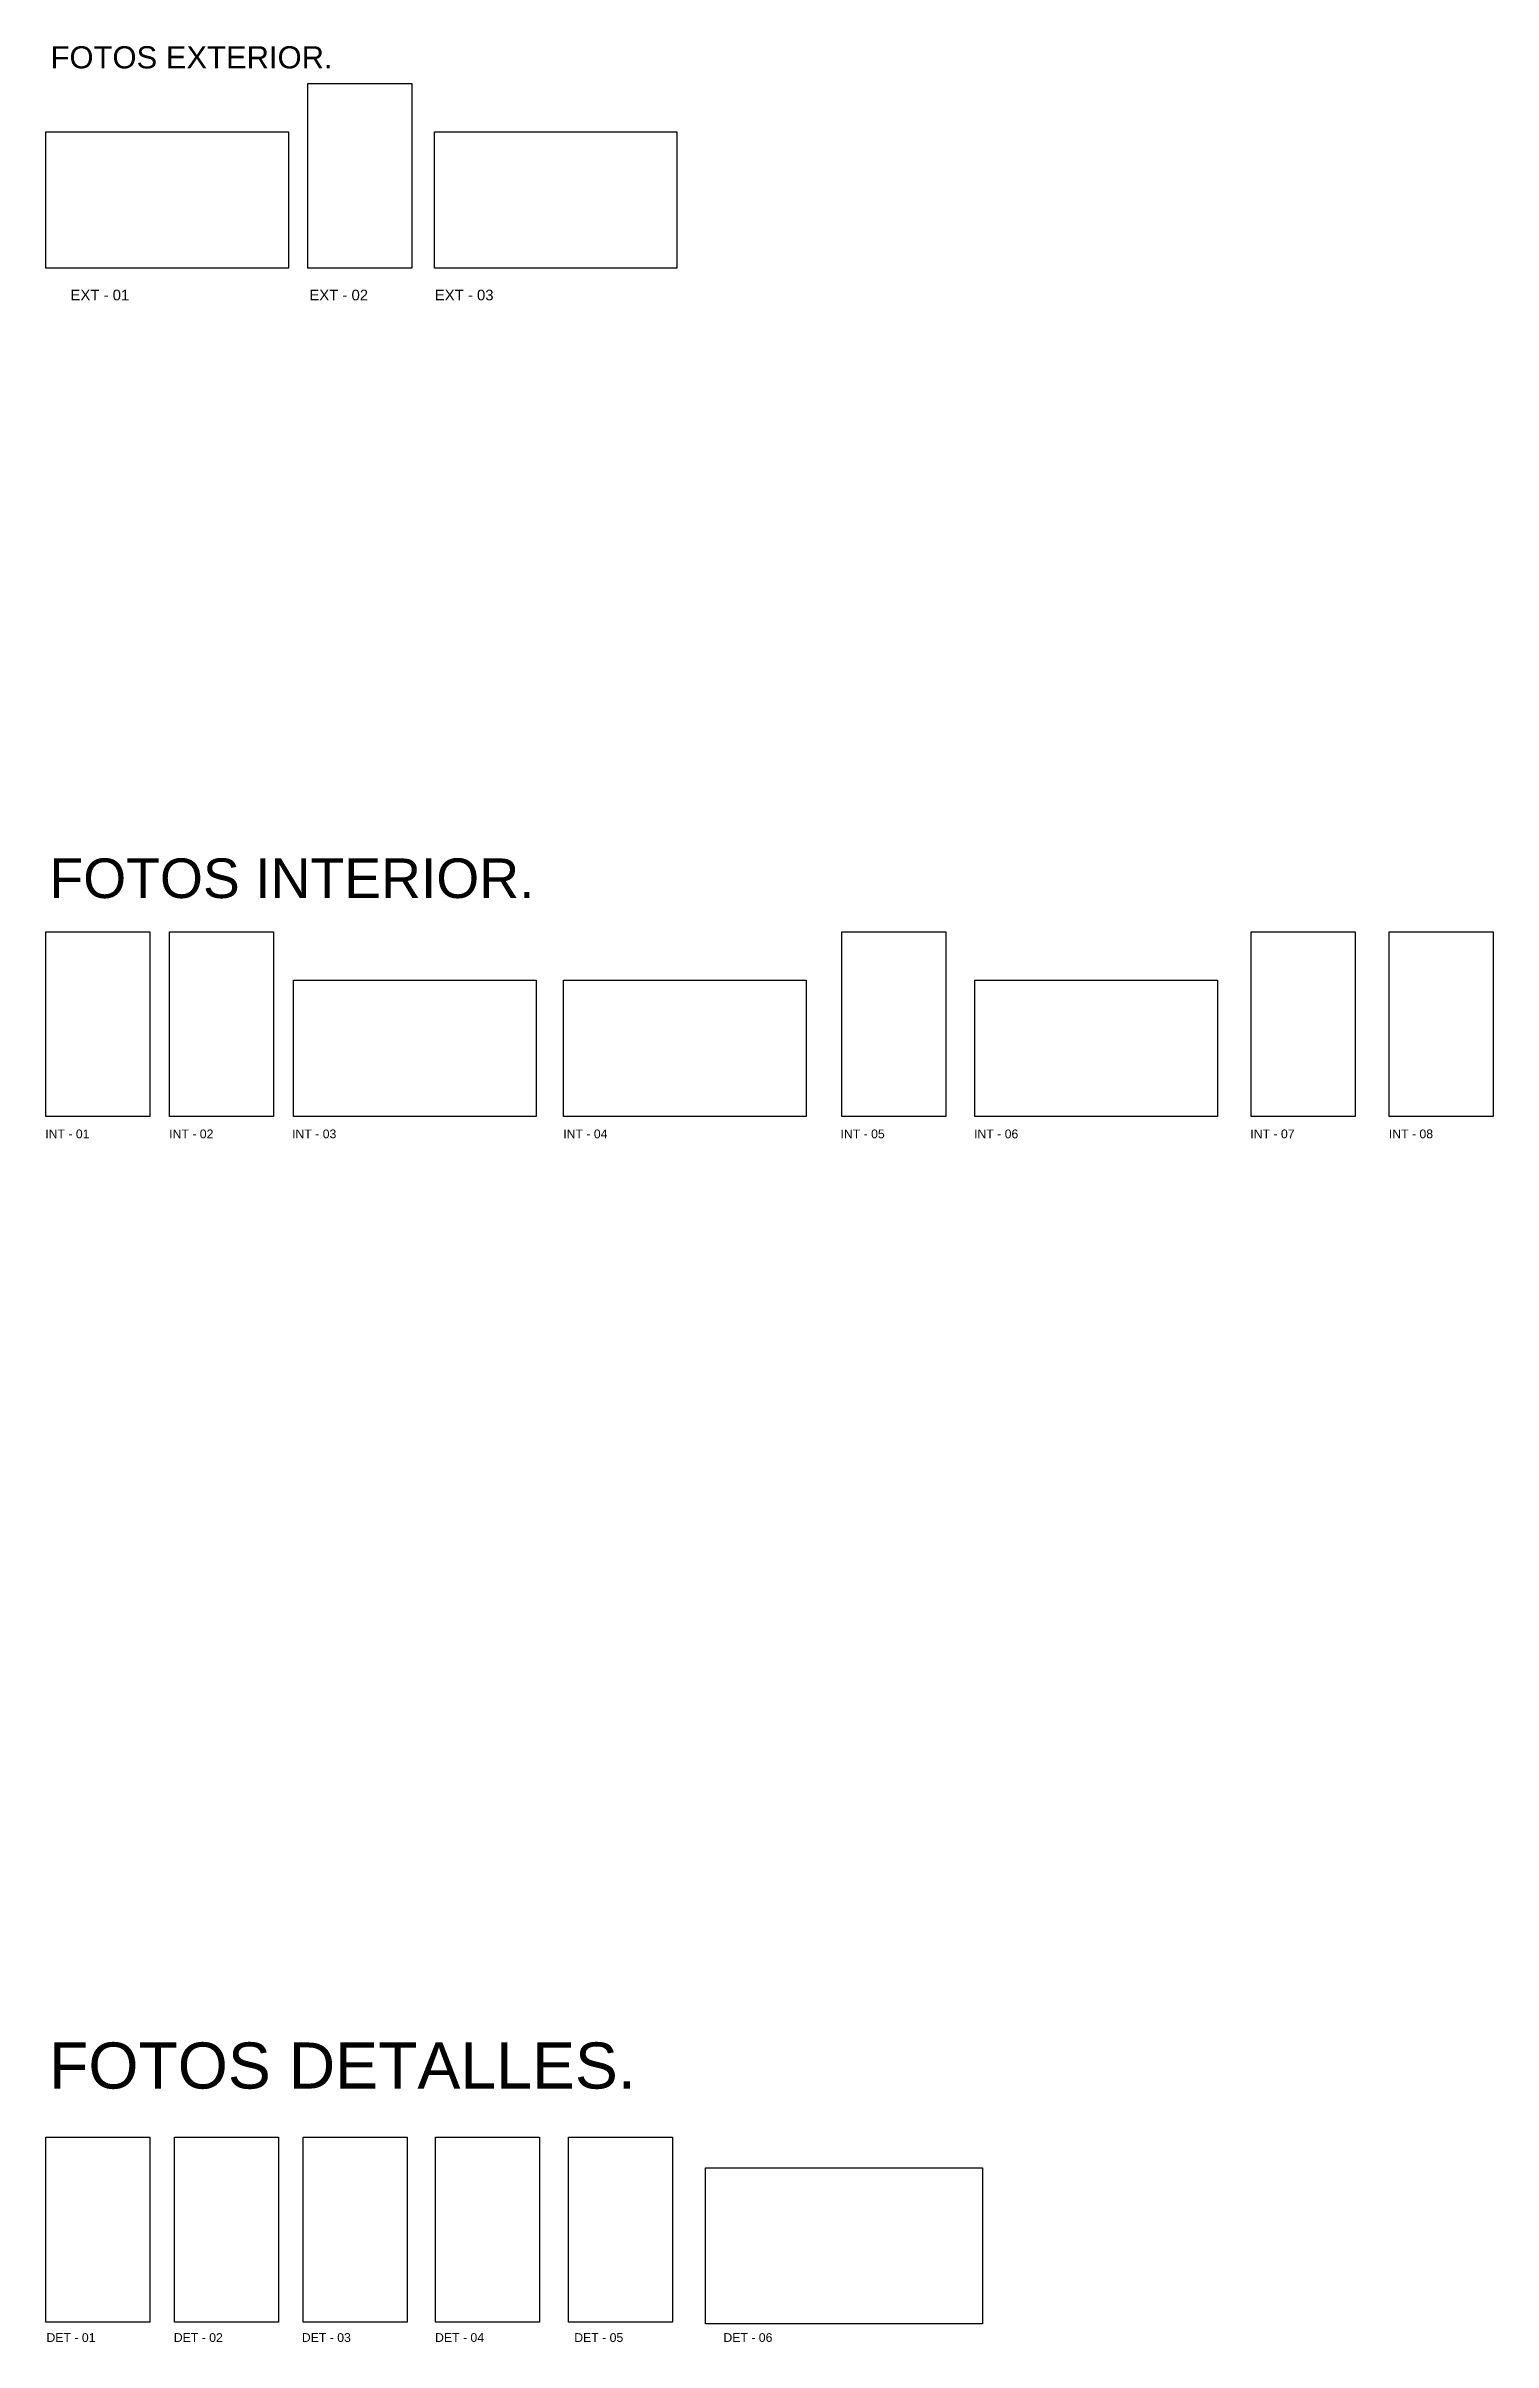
# Model space of a CAD drawing. Header units: millimetres. Extents: x 10930 to 21977, y 3784 to 7635.
# Drawn here: x 10929.84 to 10950.72, y 3799.73 to 3832.85 of the extents above; entities that cross this region are included whole.
import ezdxf

# ---------------------------------------------------------------- set-up
doc = ezdxf.new("R2010")
doc.units = ezdxf.units.MM
doc.layers.add('IMAGENES', color=80, linetype='Continuous')
doc.styles.get("Standard").update_dxf_attribs({"font": 'arial.ttf'})
picture_1 = doc.add_image_def('image1.jpg', size_in_pixel=(720, 1280))
picture_2 = doc.add_image_def('image2.jpg', size_in_pixel=(720, 1280))
picture_3 = doc.add_image_def('image3.jpg', size_in_pixel=(1280, 720))
picture_4 = doc.add_image_def('image4.jpg', size_in_pixel=(1280, 720))
picture_5 = doc.add_image_def('image5.jpg', size_in_pixel=(720, 1280))
picture_6 = doc.add_image_def('image6.jpg', size_in_pixel=(1280, 720))
picture_7 = doc.add_image_def('image7.jpg', size_in_pixel=(720, 1280))
picture_8 = doc.add_image_def('image8.jpg', size_in_pixel=(720, 1280))
picture_9 = doc.add_image_def('image9.jpg', size_in_pixel=(720, 1280))
picture_10 = doc.add_image_def('image10.jpg', size_in_pixel=(720, 1280))
picture_11 = doc.add_image_def('image11.jpg', size_in_pixel=(720, 1280))
picture_12 = doc.add_image_def('image12.jpg', size_in_pixel=(720, 1280))
picture_13 = doc.add_image_def('image13.jpg', size_in_pixel=(1280, 720))
picture_14 = doc.add_image_def('image14.jpg', size_in_pixel=(720, 1280))
picture_15 = doc.add_image_def('image15.jpg', size_in_pixel=(1280, 720))
picture_16 = doc.add_image_def('image16.jpg', size_in_pixel=(720, 1280))
picture_17 = doc.add_image_def('image17.jpg', size_in_pixel=(1280, 720))

msp = doc.modelspace()

# ---------------------------------------------------------------- texts
at = {"layer": 'IMAGENES', "color": 96}
for s, height, p in [('FOTOS EXTERIOR.', 0.31966, (10929.911, 3832.526)), ('EXT - 01', 0.1538, (10930.198, 3829.18)), ('EXT - 02', 0.1538, (10933.644, 3829.18)), ('EXT - 03', 0.1538, (10935.454, 3829.18)), ('FOTOS INTERIOR.', 0.57071, (10929.895, 3820.558)), ('INT - 01', 0.1265, (10929.834, 3817.092)), ('INT - 02', 0.1265, (10931.622, 3817.092)), ('INT - 03', 0.1265, (10933.395, 3817.092)), ('INT - 04', 0.1265, (10937.307, 3817.092)), ('INT - 05', 0.1265, (10941.307, 3817.092)), ('INT - 06', 0.1265, (10943.234, 3817.092)), ('INT - 07', 0.1265, (10947.22, 3817.092)), ('INT - 08', 0.1265, (10949.218, 3817.092)), ('FOTOS DETALLES.', 0.66491, (10929.889, 3803.383)), ('DET - 01', 0.1265, (10929.852, 3799.728)), ('DET - 02', 0.1265, (10931.689, 3799.728)), ('DET - 03', 0.1265, (10933.536, 3799.728)), ('DET - 04', 0.1265, (10935.458, 3799.728)), ('DET - 05', 0.1265, (10937.466, 3799.728)), ('DET - 06', 0.1265, (10939.618, 3799.728))]:
    msp.add_text(s, height=height, dxfattribs=at).set_placement(p)

# ---------------------------------------------------------------- pictures from other files: only their frames are drawn
at = {"layer": 'IMAGENES'}
image = msp.add_image(picture_14, insert=(10933.622, 3829.643), size_in_units=(1.5, 2.667), dxfattribs=at)
image.dxf.flags = 7
image = msp.add_image(picture_13, insert=(10929.844, 3829.643), size_in_units=(3.5, 1.969), dxfattribs=at)
image.dxf.flags = 7
image = msp.add_image(picture_15, insert=(10935.448, 3829.643), size_in_units=(3.5, 1.969), dxfattribs=at)
image.dxf.flags = 7
image = msp.add_image(picture_1, insert=(10929.844, 3817.405), size_in_units=(1.5, 2.667), dxfattribs=at)
image.dxf.flags = 7
image = msp.add_image(picture_2, insert=(10931.626, 3817.405), size_in_units=(1.5, 2.667), dxfattribs=at)
image.dxf.flags = 7
image = msp.add_image(picture_5, insert=(10941.326, 3817.405), size_in_units=(1.5, 2.667), dxfattribs=at)
image.dxf.flags = 7
image = msp.add_image(picture_7, insert=(10947.23, 3817.405), size_in_units=(1.5, 2.667), dxfattribs=at)
image.dxf.flags = 7
image = msp.add_image(picture_8, insert=(10949.222, 3817.405), size_in_units=(1.5, 2.667), dxfattribs=at)
image.dxf.flags = 7
image = msp.add_image(picture_3, insert=(10933.417, 3817.405), size_in_units=(3.5, 1.969), dxfattribs=at)
image.dxf.flags = 7
image = msp.add_image(picture_4, insert=(10937.312, 3817.405), size_in_units=(3.5, 1.969), dxfattribs=at)
image.dxf.flags = 7
image = msp.add_image(picture_6, insert=(10943.245, 3817.405), size_in_units=(3.5, 1.969), dxfattribs=at)
image.dxf.flags = 7
image = msp.add_image(picture_9, insert=(10929.844, 3800.014), size_in_units=(1.5, 2.667), dxfattribs=at)
image.dxf.flags = 7
image = msp.add_image(picture_10, insert=(10931.697, 3800.014), size_in_units=(1.5, 2.667), dxfattribs=at)
image.dxf.flags = 7
image = msp.add_image(picture_11, insert=(10933.555, 3800.014), size_in_units=(1.5, 2.667), dxfattribs=at)
image.dxf.flags = 7
image = msp.add_image(picture_12, insert=(10935.465, 3800.014), size_in_units=(1.5, 2.667), dxfattribs=at)
image.dxf.flags = 7
image = msp.add_image(picture_16, insert=(10937.382, 3800.014), size_in_units=(1.5, 2.667), dxfattribs=at)
image.dxf.flags = 7
image = msp.add_image(picture_17, insert=(10939.358, 3799.991), size_in_units=(4, 2.25), dxfattribs=at)
image.dxf.flags = 7

doc.saveas('drawing.dxf')
